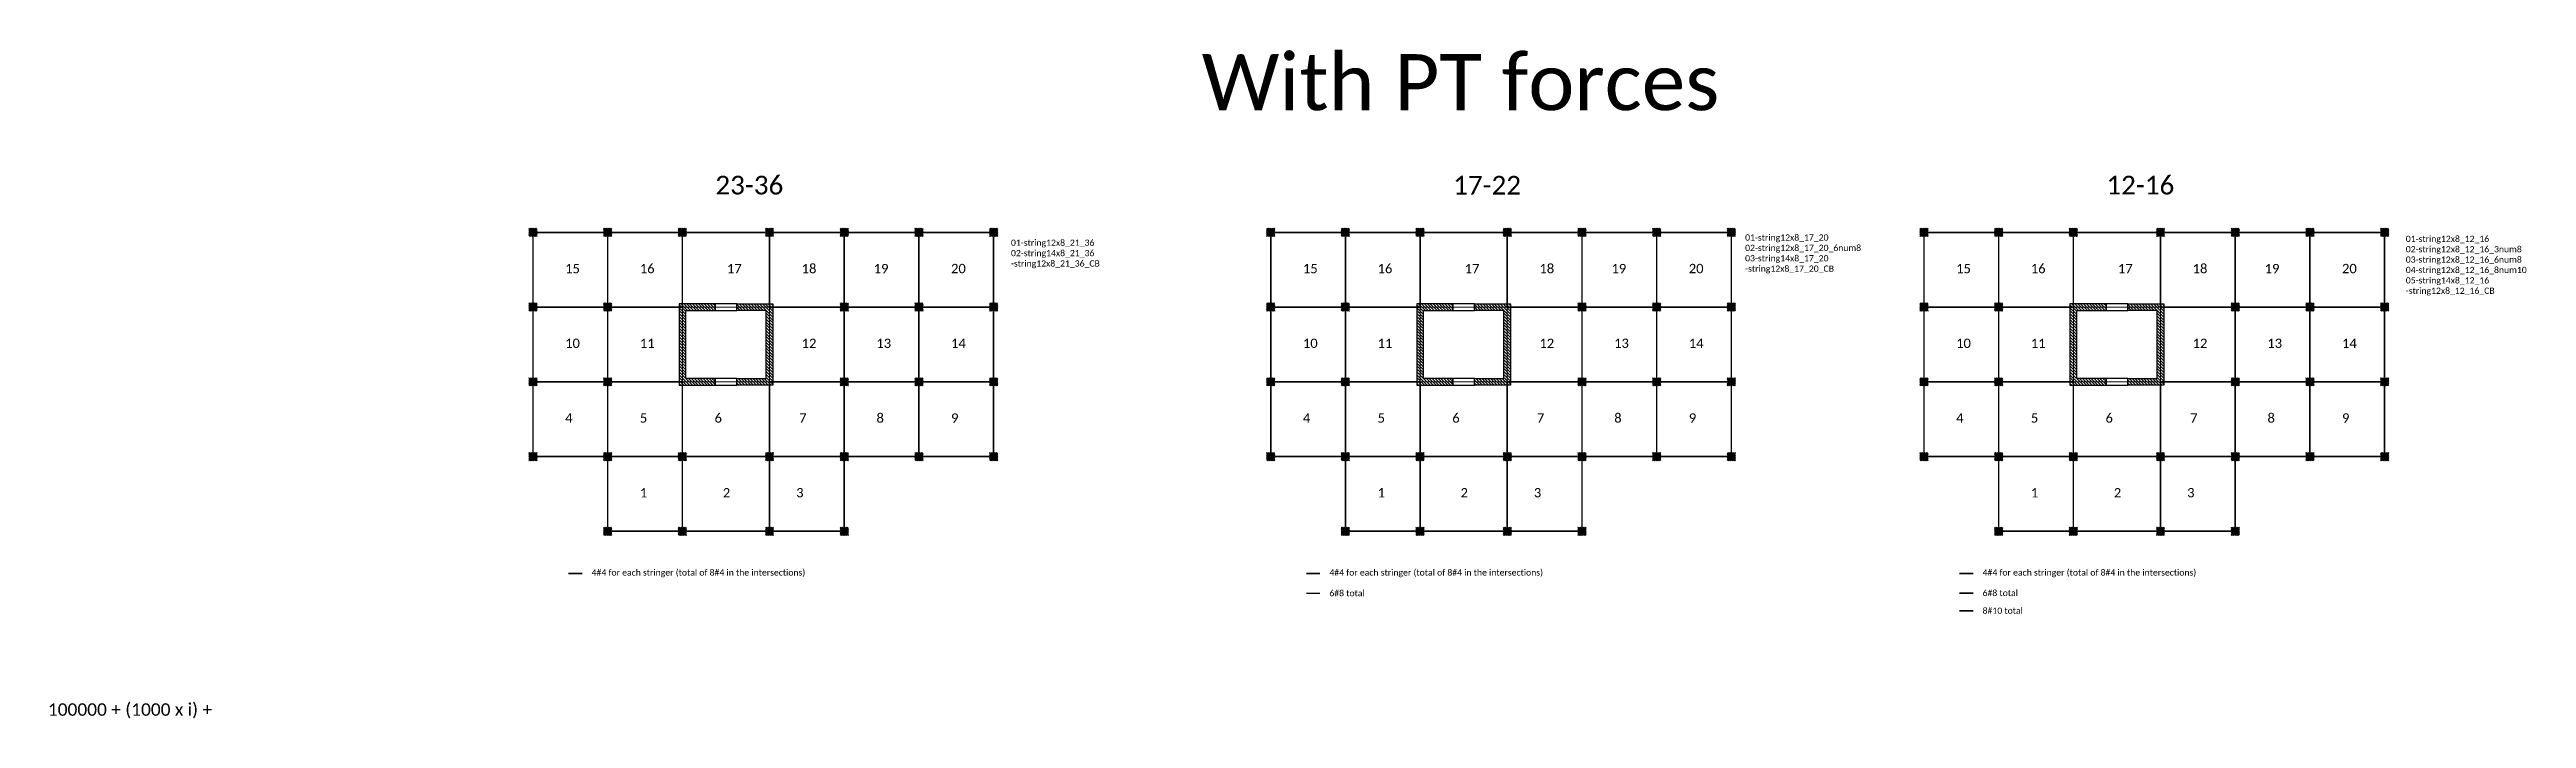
# Model space of a CAD drawing. Header units: inches. Extents: x -30573 to 11520, y -22457 to 4202.
# Drawn here: x -15165 to -5614, y -15720 to -13142 of the extents above; entities that cross this region are included whole.
import ezdxf

# ---------------------------------------------------------------- set-up
doc = ezdxf.new("R2010")
doc.units = ezdxf.units.IN
doc.set_wipeout_variables(frame=1)
for name, color, linetype, lineweight in [('ACERO1', 6, 'Continuous', 50), ('ACERO2', 5, 'Continuous', 30), ('ACERO4', 3, 'Continuous', 20), ('CONCRETO2', 5, 'Continuous', 30), ('CONCRETO3', 4, 'Continuous', 25), ('CONCRETO7', 8, 'Continuous', 9), ('LAMARILLO', 2, 'Continuous', 15), ('TEXTO', 1, 'Continuous', 13)]:
    doc.layers.add(name, color=color, linetype=linetype, lineweight=lineweight)
doc.styles.add('CopyA1_16', font='calibri.ttf', dxfattribs={"height": 24})
pattern_1 = [(135, (-9277.635, -15958.828), (-5.61266, -5.61266), [])]
pattern_2 = [(135, (-6432.899, -15958.828), (-5.61266, -5.61266), [])]
pattern_3 = [(135, (-3914.049, -15958.828), (-5.61266, -5.61266), [])]

msp = doc.modelspace()

# ---------------------------------------------------------------- texts
at = {"layer": 'LAMARILLO', "char_height": 36, "attachment_point": 4, "style": 'CopyA1_16'}
for s, insert in [('15', (-13177.113, -13986.586)), ('16', (-12889.113, -13986.586)), ('17', (-12553.113, -13986.586)), ('18', (-12265.113, -13986.586)), ('19', (-11987.358, -13986.586)), ('20', (-11689.113, -13986.586)), ('15', (-10332.377, -13986.586)), ('16', (-10044.377, -13986.586)), ('17', (-9708.377, -13986.586)), ('18', (-9420.377, -13986.586)), ('19', (-9142.623, -13986.586)), ('20', (-8844.377, -13986.586)), ('15', (-7813.527, -13986.586)), ('16', (-7525.527, -13986.586)), ('17', (-7189.527, -13986.586)), ('18', (-6901.527, -13986.586)), ('19', (-6623.773, -13986.586)), ('20', (-6325.527, -13986.586)), ('10', (-13177.113, -14274.586)), ('11', (-12889.113, -14274.586)), ('12', (-12265.113, -14274.586)), ('13', (-11977.113, -14274.586)), ('14', (-11689.113, -14274.586)), ('10', (-10332.377, -14274.586)), ('11', (-10044.377, -14274.586)), ('12', (-9420.377, -14274.586)), ('13', (-9132.377, -14274.586)), ('14', (-8844.377, -14274.586)), ('10', (-7813.527, -14274.586)), ('11', (-7525.527, -14274.586)), ('12', (-6901.527, -14274.586)), ('13', (-6613.527, -14274.586)), ('14', (-6325.527, -14274.586)), ('4', (-13177.113, -14562.586)), ('5', (-12889.113, -14562.586)), ('6', (-12601.113, -14562.586)), ('7', (-12274.855, -14562.586)), ('8', (-11976.609, -14562.586)), ('9', (-11689.113, -14562.586)), ('4', (-10332.377, -14562.586)), ('5', (-10044.377, -14562.586)), ('6', (-9756.377, -14562.586)), ('7', (-9430.119, -14562.586)), ('8', (-9131.874, -14562.586)), ('9', (-8844.377, -14562.586)), ('4', (-7813.527, -14562.586)), ('5', (-7525.527, -14562.586)), ('6', (-7237.527, -14562.586)), ('7', (-6911.269, -14562.586)), ('8', (-6613.024, -14562.586)), ('9', (-6325.527, -14562.586)), ('1', (-12889.113, -14850.586)), ('2', (-12569.112, -14850.586)), ('3', (-12286.446, -14850.586)), ('1', (-10044.377, -14850.586)), ('2', (-9724.377, -14850.586)), ('3', (-9441.71, -14850.586)), ('1', (-7525.527, -14850.586)), ('2', (-7205.527, -14850.586)), ('3', (-6922.86, -14850.586))]:
    msp.add_mtext(s, dxfattribs=dict(at, insert=insert))
at = {"layer": 'TEXTO', "attachment_point": 4, "style": 'CopyA1_16'}
for s, insert, char_height in [('With PT forces', (-10722.622, -13269.261), 216), ('23-36', (-12597.895, -13665.16), 72), ('17-22', (-9753.159, -13665.16), 72), ('12-16', (-7234.309, -13665.16), 72), ('\\A1;01-string12x8_17_20\\P02-string12x8_17_20_6num8\\P03-string14x8_17_20\\P-string12x8_17_20_CB', (-8627.263, -13929.917), 24), ('\\A1;01-string12x8_12_16\\P02-string12x8_12_16_3num8\\P03-string12x8_12_16_6num8\\P04-string12x8_12_16_8num10\\P05-string14x8_12_16\\P-string12x8_12_16_CB', (-6079.71, -13975.037), 24), ('\\A1;4#4 for each stringer (total of 8#4 in the intersections)', (-13075.099, -15161.024), 24), ('\\A1;4#4 for each stringer (total of 8#4 in the intersections)', (-10230.364, -15161.024), 24), ('\\A1;4#4 for each stringer (total of 8#4 in the intersections)', (-7711.514, -15161.024), 24), ('\\A1;6#8 total', (-10230.364, -15237.556), 24), ('\\A1;6#8 total', (-7711.514, -15237.057), 24), ('\\A1;8#10 total', (-7711.514, -15305.248), 24), ('100000 + (1000 x i) +', (-15171.816, -15691.267), 48)]:
    msp.add_mtext(s, dxfattribs=dict(at, insert=insert, char_height=char_height))
at = {"layer": 'TEXTO', "insert": (-11458.057, -13929.917), "char_height": 24, "width": 343.36615, "attachment_point": 4, "style": 'CopyA1_16'}
msp.add_mtext('\\A1;01-string12x8_21_36\\P02-string14x8_21_36\\P-string12x8_21_36_CB', dxfattribs=at)

# ---------------------------------------------------------------- blocks, each defined once
blk = doc.blocks.new('C32x32')
blk.add_wipeout([(-16, -16), (16, -16), (16, 16), (-16, 16)]).dxf.layer = 'CONCRETO2'
at = {"layer": 'CONCRETO7'}
h = blk.add_hatch(dxfattribs=at)
h.set_pattern_fill('ANSI31', color=256)
h.set_pattern_definition([(45, (8374.7102, -1283.7708), (-2.245064, 2.245064), [])])
h.paths.add_polyline_path([(-16, -16), (16, -16), (16, 16), (-16, 16)])

# ---------------------------------------------------------------- hatches: boundary and pattern name
at = {"layer": 'CONCRETO7'}
h = msp.add_hatch(dxfattribs=at)
h.set_pattern_fill('ANSI31', color=256, scale=2.5, angle=90)
h.set_pattern_definition(pattern_1)
h.paths.add_polyline_path([(-12599.131, -14410.026), (-12712.131, -14410.026), (-12712.131, -14148.026), (-12599.131, -14148.026), (-12599.131, -14122.026), (-12738.131, -14122.026), (-12738.131, -14436.026), (-12599.131, -14436.026)])
h = msp.add_hatch(dxfattribs=at)
h.set_pattern_fill('ANSI31', color=256, scale=2.5, angle=90)
h.set_pattern_definition(pattern_1)
h.paths.add_polyline_path([(-12515.131, -14410.026), (-12402.131, -14410.026), (-12402.131, -14148.026), (-12515.131, -14148.026), (-12515.131, -14122.026), (-12376.131, -14122.026), (-12376.131, -14436.026), (-12515.131, -14436.026)])
h = msp.add_hatch(dxfattribs=at)
h.set_pattern_fill('ANSI31', color=256, scale=2.5, angle=90)
h.set_pattern_definition(pattern_2)
h.paths.add_polyline_path([(-9754.396, -14410.026), (-9867.396, -14410.026), (-9867.396, -14148.026), (-9754.396, -14148.026), (-9754.396, -14122.026), (-9893.396, -14122.026), (-9893.396, -14436.026), (-9754.396, -14436.026)])
h = msp.add_hatch(dxfattribs=at)
h.set_pattern_fill('ANSI31', color=256, scale=2.5, angle=90)
h.set_pattern_definition(pattern_2)
h.paths.add_polyline_path([(-9670.396, -14410.026), (-9557.396, -14410.026), (-9557.396, -14148.026), (-9670.396, -14148.026), (-9670.396, -14122.026), (-9531.396, -14122.026), (-9531.396, -14436.026), (-9670.396, -14436.026)])
h = msp.add_hatch(dxfattribs=at)
h.set_pattern_fill('ANSI31', color=256, scale=2.5, angle=90)
h.set_pattern_definition(pattern_3)
h.paths.add_polyline_path([(-7235.546, -14410.026), (-7348.546, -14410.026), (-7348.546, -14148.026), (-7235.546, -14148.026), (-7235.546, -14122.026), (-7374.546, -14122.026), (-7374.546, -14436.026), (-7235.546, -14436.026)])
h = msp.add_hatch(dxfattribs=at)
h.set_pattern_fill('ANSI31', color=256, scale=2.5, angle=90)
h.set_pattern_definition(pattern_3)
h.paths.add_polyline_path([(-7151.546, -14410.026), (-7038.546, -14410.026), (-7038.546, -14148.026), (-7151.546, -14148.026), (-7151.546, -14122.026), (-7012.546, -14122.026), (-7012.546, -14436.026), (-7151.546, -14436.026)])

# ---------------------------------------------------------------- linework, layer by layer
at = {"layer": 'ACERO1', "const_width": 6}
for points in [[(-13301.131, -13847.026), (-11525.131, -13847.026)], [(-13301.131, -14711.026), (-13301.131, -13847.026)], [(-13013.131, -14999.026), (-13013.131, -13847.026)], [(-12725.131, -14135.026), (-12725.131, -13847.026)], [(-12389.131, -14135.026), (-12389.131, -13847.026)], [(-12101.131, -14999.026), (-12101.131, -13847.026)], [(-11813.131, -14711.026), (-11813.131, -13847.026)], [(-11525.131, -14711.026), (-11525.131, -13847.026)], [(-10456.396, -14711.026), (-10456.396, -13847.026)], [(-10456.396, -13847.026), (-10168.396, -13847.026)], [(-10168.396, -14999.026), (-10168.396, -13847.026)], [(-9880.396, -14135.026), (-9880.396, -13847.026)], [(-9544.396, -14135.026), (-9544.396, -13847.026)], [(-9256.396, -13847.026), (-8680.396, -13847.026)], [(-9256.396, -14999.026), (-9256.396, -13847.026)], [(-8968.396, -14711.026), (-8968.396, -13847.026)], [(-8680.396, -14711.026), (-8680.396, -13847.026)], [(-7937.546, -14711.026), (-7937.546, -13847.026)], [(-7937.546, -13847.026), (-7649.546, -13847.026)], [(-7649.546, -14999.026), (-7649.546, -13847.026)], [(-7361.546, -14135.026), (-7361.546, -13847.026)], [(-7025.546, -14135.026), (-7025.546, -13847.026)], [(-6737.546, -14999.026), (-6737.546, -13847.026)], [(-6449.546, -13847.026), (-6161.546, -13847.026)], [(-6449.546, -14711.026), (-6449.546, -13847.026)], [(-6161.546, -14711.026), (-6161.546, -13847.026)], [(-12725.131, -14135.026), (-13301.131, -14135.026)], [(-12389.131, -14135.026), (-11525.131, -14135.026)], [(-9880.396, -14135.026), (-10456.396, -14135.026)], [(-9544.396, -14135.026), (-8680.396, -14135.026)], [(-7361.546, -14135.026), (-7937.546, -14135.026)], [(-7025.546, -14135.026), (-6161.546, -14135.026)], [(-12725.131, -14423.026), (-13301.131, -14423.026)], [(-12725.131, -14999.026), (-12725.131, -14423.026)], [(-12389.131, -14423.026), (-11525.131, -14423.026)], [(-12389.131, -14999.026), (-12389.131, -14423.026)], [(-9880.396, -14423.026), (-10456.396, -14423.026)], [(-9880.396, -14999.026), (-9880.396, -14423.026)], [(-9544.396, -14423.026), (-8680.396, -14423.026)], [(-9544.396, -14999.026), (-9544.396, -14423.026)], [(-7361.546, -14423.026), (-7937.546, -14423.026)], [(-7361.546, -14999.026), (-7361.546, -14423.026)], [(-7025.546, -14423.026), (-6161.546, -14423.026)], [(-7025.546, -14999.026), (-7025.546, -14423.026)], [(-13301.131, -14711.026), (-11525.131, -14711.026)], [(-10456.396, -14711.026), (-8680.396, -14711.026)], [(-7937.546, -14711.026), (-7649.546, -14711.026)], [(-6737.546, -14711.026), (-6161.546, -14711.026)], [(-13013.131, -14999.026), (-12101.131, -14999.026)], [(-10168.396, -14999.026), (-9256.396, -14999.026)], [(-7649.546, -14999.026), (-6737.546, -14999.026)], [(-13164.338, -15161.55), (-13110.963, -15161.55)], [(-10319.602, -15161.55), (-10266.228, -15161.55)], [(-7800.752, -15161.55), (-7747.378, -15161.55)]]:
    msp.add_lwpolyline(points, dxfattribs=at)
at = {"layer": 'ACERO2', "const_width": 6}
for points in [[(-10168.396, -13847.026), (-9256.396, -13847.026)], [(-7649.546, -13847.026), (-6737.546, -13847.026)], [(-10319.602, -15238.083), (-10266.228, -15238.083)], [(-7800.752, -15305.775), (-7747.378, -15305.775)]]:
    msp.add_lwpolyline(points, dxfattribs=at)
at = {"layer": 'ACERO4', "const_width": 6}
for points in [[(-6449.546, -13847.026), (-6737.546, -13847.026)], [(-7649.546, -14711.026), (-6737.546, -14711.026)], [(-7800.752, -15237.583), (-7747.378, -15237.583)]]:
    msp.add_lwpolyline(points, dxfattribs=at)
at = {"layer": 'CONCRETO3'}
for points in [[(-12599.131, -14410.026), (-12712.131, -14410.026), (-12712.131, -14148.026), (-12599.131, -14148.026), (-12599.131, -14122.026), (-12738.131, -14122.026), (-12738.131, -14436.026), (-12599.131, -14436.026)], [(-12599.131, -14148.026), (-12515.131, -14148.026), (-12515.131, -14122.026), (-12599.131, -14122.026)], [(-12515.131, -14410.026), (-12402.131, -14410.026), (-12402.131, -14148.026), (-12515.131, -14148.026), (-12515.131, -14122.026), (-12376.131, -14122.026), (-12376.131, -14436.026), (-12515.131, -14436.026)], [(-9754.396, -14410.026), (-9867.396, -14410.026), (-9867.396, -14148.026), (-9754.396, -14148.026), (-9754.396, -14122.026), (-9893.396, -14122.026), (-9893.396, -14436.026), (-9754.396, -14436.026)], [(-9754.396, -14148.026), (-9670.396, -14148.026), (-9670.396, -14122.026), (-9754.396, -14122.026)], [(-9670.396, -14410.026), (-9557.396, -14410.026), (-9557.396, -14148.026), (-9670.396, -14148.026), (-9670.396, -14122.026), (-9531.396, -14122.026), (-9531.396, -14436.026), (-9670.396, -14436.026)], [(-7235.546, -14410.026), (-7348.546, -14410.026), (-7348.546, -14148.026), (-7235.546, -14148.026), (-7235.546, -14122.026), (-7374.546, -14122.026), (-7374.546, -14436.026), (-7235.546, -14436.026)], [(-7235.546, -14148.026), (-7151.546, -14148.026), (-7151.546, -14122.026), (-7235.546, -14122.026)], [(-7151.546, -14410.026), (-7038.546, -14410.026), (-7038.546, -14148.026), (-7151.546, -14148.026), (-7151.546, -14122.026), (-7012.546, -14122.026), (-7012.546, -14436.026), (-7151.546, -14436.026)], [(-12599.131, -14436.026), (-12515.131, -14436.026), (-12515.131, -14410.026), (-12599.131, -14410.026)], [(-9754.396, -14436.026), (-9670.396, -14436.026), (-9670.396, -14410.026), (-9754.396, -14410.026)], [(-7235.546, -14436.026), (-7151.546, -14436.026), (-7151.546, -14410.026), (-7235.546, -14410.026)]]:
    msp.add_lwpolyline(points, close=True, dxfattribs=at)
at = {"layer": 'CONCRETO7'}
for points in [[(-13301.131, -14135.026), (-13013.131, -14135.026), (-13013.131, -13847.026), (-13301.131, -13847.026)], [(-13013.131, -14135.026), (-12725.131, -14135.026), (-12725.131, -13847.026), (-13013.131, -13847.026)], [(-12725.131, -14135.026), (-12389.131, -14135.026), (-12389.131, -13847.026), (-12725.131, -13847.026)], [(-12389.131, -14135.026), (-12101.131, -14135.026), (-12101.131, -13847.026), (-12389.131, -13847.026)], [(-12101.131, -14135.026), (-11813.131, -14135.026), (-11813.131, -13847.026), (-12101.131, -13847.026)], [(-11813.131, -14135.026), (-11525.131, -14135.026), (-11525.131, -13847.026), (-11813.131, -13847.026)], [(-10456.396, -14135.026), (-10168.396, -14135.026), (-10168.396, -13847.026), (-10456.396, -13847.026)], [(-10168.396, -14135.026), (-9880.396, -14135.026), (-9880.396, -13847.026), (-10168.396, -13847.026)], [(-9880.396, -14135.026), (-9544.396, -14135.026), (-9544.396, -13847.026), (-9880.396, -13847.026)], [(-9544.396, -14135.026), (-9256.396, -14135.026), (-9256.396, -13847.026), (-9544.396, -13847.026)], [(-9256.396, -14135.026), (-8968.396, -14135.026), (-8968.396, -13847.026), (-9256.396, -13847.026)], [(-8968.396, -14135.026), (-8680.396, -14135.026), (-8680.396, -13847.026), (-8968.396, -13847.026)], [(-7937.546, -14135.026), (-7649.546, -14135.026), (-7649.546, -13847.026), (-7937.546, -13847.026)], [(-7649.546, -14135.026), (-7361.546, -14135.026), (-7361.546, -13847.026), (-7649.546, -13847.026)], [(-7361.546, -14135.026), (-7025.546, -14135.026), (-7025.546, -13847.026), (-7361.546, -13847.026)], [(-7025.546, -14135.026), (-6737.546, -14135.026), (-6737.546, -13847.026), (-7025.546, -13847.026)], [(-6737.546, -14135.026), (-6449.546, -14135.026), (-6449.546, -13847.026), (-6737.546, -13847.026)], [(-6449.546, -14135.026), (-6161.546, -14135.026), (-6161.546, -13847.026), (-6449.546, -13847.026)], [(-13301.131, -14423.026), (-13013.131, -14423.026), (-13013.131, -14135.026), (-13301.131, -14135.026)], [(-13013.131, -14423.026), (-12725.131, -14423.026), (-12725.131, -14135.026), (-13013.131, -14135.026)], [(-12389.131, -14423.026), (-12101.131, -14423.026), (-12101.131, -14135.026), (-12389.131, -14135.026)], [(-12101.131, -14423.026), (-11813.131, -14423.026), (-11813.131, -14135.026), (-12101.131, -14135.026)], [(-11813.131, -14423.026), (-11525.131, -14423.026), (-11525.131, -14135.026), (-11813.131, -14135.026)], [(-10456.396, -14423.026), (-10168.396, -14423.026), (-10168.396, -14135.026), (-10456.396, -14135.026)], [(-10168.396, -14423.026), (-9880.396, -14423.026), (-9880.396, -14135.026), (-10168.396, -14135.026)], [(-9544.396, -14423.026), (-9256.396, -14423.026), (-9256.396, -14135.026), (-9544.396, -14135.026)], [(-9256.396, -14423.026), (-8968.396, -14423.026), (-8968.396, -14135.026), (-9256.396, -14135.026)], [(-8968.396, -14423.026), (-8680.396, -14423.026), (-8680.396, -14135.026), (-8968.396, -14135.026)], [(-7937.546, -14423.026), (-7649.546, -14423.026), (-7649.546, -14135.026), (-7937.546, -14135.026)], [(-7649.546, -14423.026), (-7361.546, -14423.026), (-7361.546, -14135.026), (-7649.546, -14135.026)], [(-7025.546, -14423.026), (-6737.546, -14423.026), (-6737.546, -14135.026), (-7025.546, -14135.026)], [(-6737.546, -14423.026), (-6449.546, -14423.026), (-6449.546, -14135.026), (-6737.546, -14135.026)], [(-6449.546, -14423.026), (-6161.546, -14423.026), (-6161.546, -14135.026), (-6449.546, -14135.026)], [(-13301.131, -14711.026), (-13013.131, -14711.026), (-13013.131, -14423.026), (-13301.131, -14423.026)], [(-13013.131, -14711.026), (-12725.131, -14711.026), (-12725.131, -14423.026), (-13013.131, -14423.026)], [(-12725.131, -14711.026), (-12389.131, -14711.026), (-12389.131, -14423.026), (-12725.131, -14423.026)], [(-12389.131, -14711.026), (-12101.131, -14711.026), (-12101.131, -14423.026), (-12389.131, -14423.026)], [(-12101.131, -14711.026), (-11813.131, -14711.026), (-11813.131, -14423.026), (-12101.131, -14423.026)], [(-11813.131, -14711.026), (-11525.131, -14711.026), (-11525.131, -14423.026), (-11813.131, -14423.026)], [(-10456.396, -14711.026), (-10168.396, -14711.026), (-10168.396, -14423.026), (-10456.396, -14423.026)], [(-10168.396, -14711.026), (-9880.396, -14711.026), (-9880.396, -14423.026), (-10168.396, -14423.026)], [(-9880.396, -14711.026), (-9544.396, -14711.026), (-9544.396, -14423.026), (-9880.396, -14423.026)], [(-9544.396, -14711.026), (-9256.396, -14711.026), (-9256.396, -14423.026), (-9544.396, -14423.026)], [(-9256.396, -14711.026), (-8968.396, -14711.026), (-8968.396, -14423.026), (-9256.396, -14423.026)], [(-8968.396, -14711.026), (-8680.396, -14711.026), (-8680.396, -14423.026), (-8968.396, -14423.026)], [(-7937.546, -14711.026), (-7649.546, -14711.026), (-7649.546, -14423.026), (-7937.546, -14423.026)], [(-7649.546, -14711.026), (-7361.546, -14711.026), (-7361.546, -14423.026), (-7649.546, -14423.026)], [(-7361.546, -14711.026), (-7025.546, -14711.026), (-7025.546, -14423.026), (-7361.546, -14423.026)], [(-7025.546, -14711.026), (-6737.546, -14711.026), (-6737.546, -14423.026), (-7025.546, -14423.026)], [(-6737.546, -14711.026), (-6449.546, -14711.026), (-6449.546, -14423.026), (-6737.546, -14423.026)], [(-6449.546, -14711.026), (-6161.546, -14711.026), (-6161.546, -14423.026), (-6449.546, -14423.026)], [(-13013.131, -14999.026), (-12725.131, -14999.026), (-12725.131, -14711.026), (-13013.131, -14711.026)], [(-12725.131, -14999.026), (-12389.131, -14999.026), (-12389.131, -14711.026), (-12725.131, -14711.026)], [(-12389.131, -14999.026), (-12101.131, -14999.026), (-12101.131, -14711.026), (-12389.131, -14711.026)], [(-10168.396, -14999.026), (-9880.396, -14999.026), (-9880.396, -14711.026), (-10168.396, -14711.026)], [(-9880.396, -14999.026), (-9544.396, -14999.026), (-9544.396, -14711.026), (-9880.396, -14711.026)], [(-9544.396, -14999.026), (-9256.396, -14999.026), (-9256.396, -14711.026), (-9544.396, -14711.026)], [(-7649.546, -14999.026), (-7361.546, -14999.026), (-7361.546, -14711.026), (-7649.546, -14711.026)], [(-7361.546, -14999.026), (-7025.546, -14999.026), (-7025.546, -14711.026), (-7361.546, -14711.026)], [(-7025.546, -14999.026), (-6737.546, -14999.026), (-6737.546, -14711.026), (-7025.546, -14711.026)]]:
    msp.add_lwpolyline(points, close=True, dxfattribs=at)

msp.set_redraw_order([(e.dxf.handle, doc.entitydb.next_handle()) for e in msp.query("TEXT MTEXT ATTDEF DIMENSION ARC_DIMENSION")])  # texts and dimensions are drawn at this point

# ---------------------------------------------------------------- next in the draw order: block references
at = {"layer": 'TEXTO'}
for p in [(-13301.131, -13847.026), (-13013.131, -13847.026), (-12725.131, -13847.026), (-12389.131, -13847.026), (-12101.131, -13847.026), (-11813.131, -13847.026), (-11525.131, -13847.026), (-10456.396, -13847.026), (-10168.396, -13847.026), (-9880.396, -13847.026), (-9544.396, -13847.026), (-9256.396, -13847.026), (-8968.396, -13847.026), (-8680.396, -13847.026), (-7937.546, -13847.026), (-7649.546, -13847.026), (-7361.546, -13847.026), (-7025.546, -13847.026), (-6737.546, -13847.026), (-6449.546, -13847.026), (-6161.546, -13847.026), (-13301.131, -14135.026), (-13013.131, -14135.026), (-12101.131, -14135.026), (-11813.131, -14135.026), (-11525.131, -14135.026), (-10456.396, -14135.026), (-10168.396, -14135.026), (-9256.396, -14135.026), (-8968.396, -14135.026), (-8680.396, -14135.026), (-7937.546, -14135.026), (-7649.546, -14135.026), (-6737.546, -14135.026), (-6449.546, -14135.026), (-6161.546, -14135.026), (-13301.131, -14423.026), (-13013.131, -14423.026), (-12101.131, -14423.026), (-11813.131, -14423.026), (-11525.131, -14423.026), (-10456.396, -14423.026), (-10168.396, -14423.026), (-9256.396, -14423.026), (-8968.396, -14423.026), (-8680.396, -14423.026), (-7937.546, -14423.026), (-7649.546, -14423.026), (-6737.546, -14423.026), (-6449.546, -14423.026), (-6161.546, -14423.026), (-13301.131, -14711.026), (-13013.131, -14711.026), (-12725.131, -14711.026), (-12389.131, -14711.026), (-12101.131, -14711.026), (-11813.131, -14711.026), (-11525.131, -14711.026), (-10456.396, -14711.026), (-10168.396, -14711.026), (-9880.396, -14711.026), (-9544.396, -14711.026), (-9256.396, -14711.026), (-8968.396, -14711.026), (-8680.396, -14711.026), (-7937.546, -14711.026), (-7649.546, -14711.026), (-7361.546, -14711.026), (-7025.546, -14711.026), (-6737.546, -14711.026), (-6449.546, -14711.026), (-6161.546, -14711.026), (-13013.131, -14999.026), (-12725.131, -14999.026), (-12389.131, -14999.026), (-12101.131, -14999.026), (-10168.396, -14999.026), (-9880.396, -14999.026), (-9544.396, -14999.026), (-9256.396, -14999.026), (-7649.546, -14999.026), (-7361.546, -14999.026), (-7025.546, -14999.026), (-6737.546, -14999.026)]:
    msp.add_blockref('C32x32', p, dxfattribs=at)

doc.saveas('drawing.dxf')
